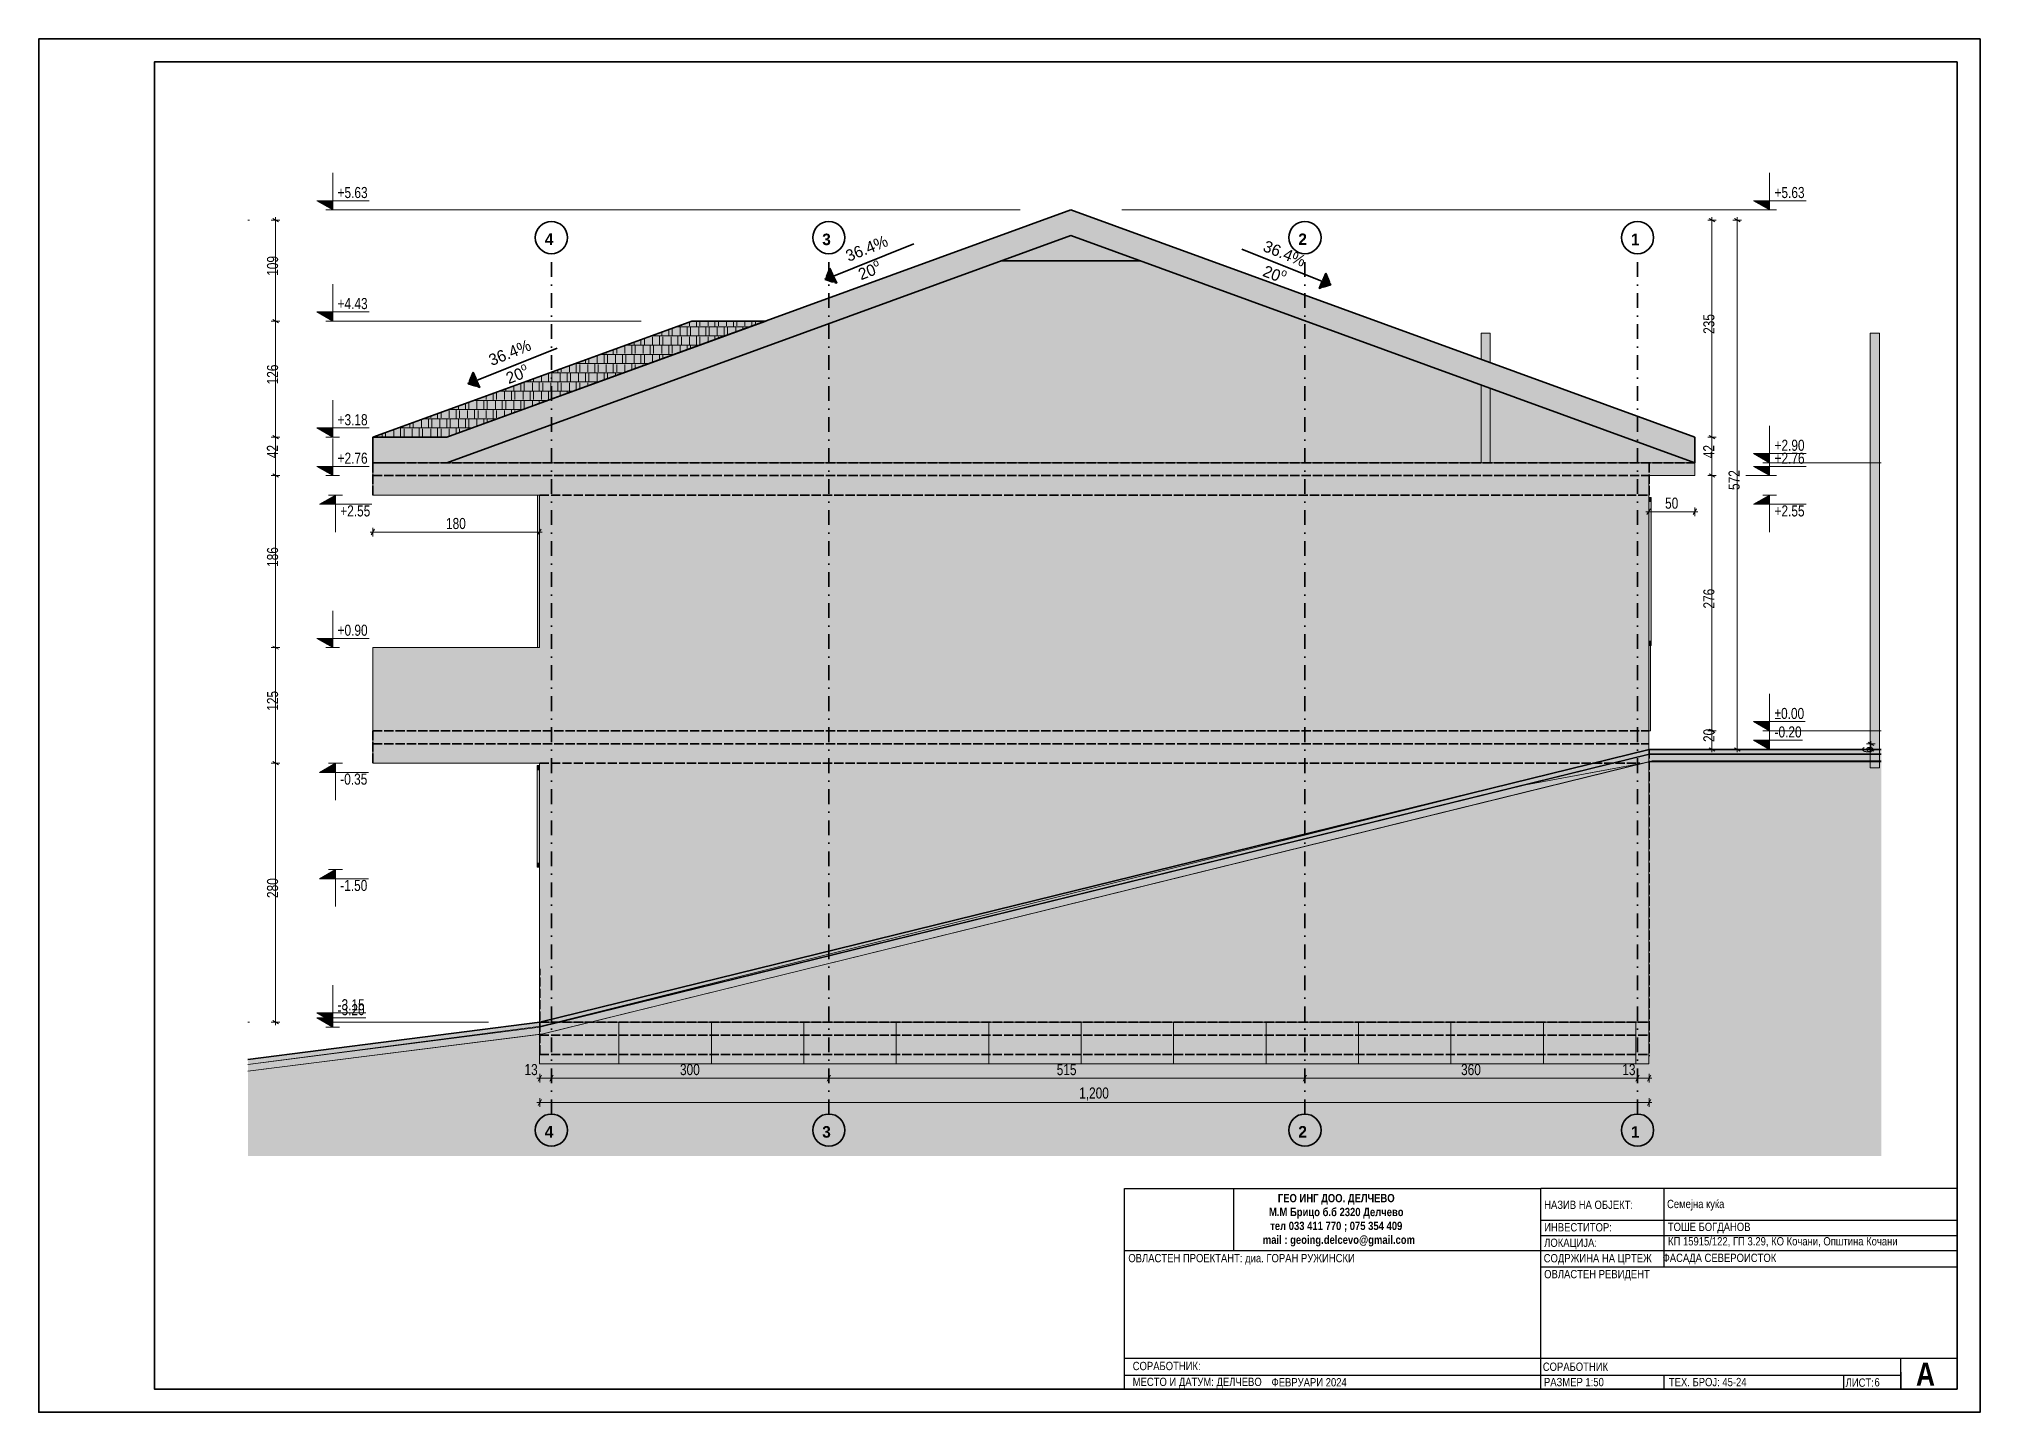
# Model space of a CAD drawing. Extents: x 1230 to 300706, y -1407 to 36108.
# Drawn here: x 167765 to 188765, y 2225 to 17075 of the extents above; entities that cross this region are included whole.
import ezdxf

# ---------------------------------------------------------------- set-up
doc = ezdxf.new("R2010")
doc.units = 0
doc.header["$LTSCALE"] = 5
doc.header["$MEASUREMENT"] = 0
doc.linetypes.add('- Осеви линии', pattern=[670.277762, 317.5, -176.388889, 0, -176.388874])
doc.linetypes.add('- Скирити линии', pattern=[245, 200, -45])
for name, color, linetype, lineweight in [('1', 255, 'Continuous', 13), ('101', 253, 'Continuous', 15), ('164', 255, 'Continuous', 15), ('41', 7, 'Continuous', 35), ('46', 9, 'Continuous', 35), ('7', 7, 'Continuous', 25), ('85', 254, 'Continuous', 20), ('dimenzija', 7, 'Continuous', 13)]:
    doc.layers.add(name, color=color, linetype=linetype, lineweight=lineweight)
for name, color, linetype, lineweight, true_color in [('142', 7, 'Continuous', 35, 0x2a2a2a), ('162', 7, 'Continuous', 15, 0xaaaaaa), ('181', 7, 'Continuous', 0, 0xf2eee3), ('61', 7, 'Continuous', 20, 0x6a6a6a), ('65', 7, 'Continuous', 20, 0x4e4e4e), ('87', 7, 'Continuous', 20, 0x6a6a6a), ('88', 7, 'Continuous', 20, 0x5e5e5e), ('89', 7, 'Continuous', 20, 0x111111)]:
    doc.layers.add(name, color=color, linetype=linetype, lineweight=lineweight, true_color=true_color)
doc.layers.add('4 _ - Фрагмент - Разрез.2D Elements', color=7, linetype='Continuous')
doc.layers.add('RGB colored ARCHICAD elements', color=7, linetype='Continuous')
doc.styles.add('GENERATED_STYLE_4', font='arial.ttf')
doc.styles.add('GENERATED_STYLE_5', font='arialbd.ttf')
doc.styles.add('GENERATED_STYLE_6', font='Cambria Math.ttf')

msp = doc.modelspace()

# ---------------------------------------------------------------- texts
at = {"layer": '1', "linetype": 'Continuous', "lineweight": 13, "char_height": 120, "attachment_point": 7, "style": 'GENERATED_STYLE_6'}
for s, insert in [('\\A1;{\\W0.800000x;\\pql;\\fCentury Gothic|b0|i0|c0|p34;+5.63}', (170997, 15352)), ('\\A1;{\\W0.800000x;\\pql;\\fCentury Gothic|b0|i0|c0|p34;+5.63}', (186541, 15352)), ('\\A1;{\\W0.800000x;\\pql;\\fCentury Gothic|b0|i0|c0|p34;+4.43}', (170997, 14151)), ('\\A1;{\\W0.800000x;\\pql;\\fCentury Gothic|b0|i0|c0|p34;+3.18}', (170997, 12895)), ('\\A1;{\\W0.800000x;\\pql;\\fCentury Gothic|b0|i0|c0|p34;+2.76}', (170997, 12479)), ('\\A1;{\\W0.800000x;\\pql;\\fCentury Gothic|b0|i0|c0|p34;+2.90}', (186541, 12619)), ('\\A1;{\\W0.800000x;\\pql;\\fCentury Gothic|b0|i0|c0|p34;+2.76}', (186541, 12479)), ('\\A1;{\\W0.800000x;\\pql;\\fCentury Gothic|b0|i0|c0|p34;+2.55}', (171026, 11909)), ('\\A1;{\\W0.800000x;\\pql;\\fCentury Gothic|b0|i0|c0|p34;50}', (185357, 11993)), ('\\A1;{\\W0.800000x;\\pql;\\fCentury Gothic|b0|i0|c0|p34;+2.55}', (186541, 11909)), ('\\A1;{\\W0.800000x;\\pql;\\fCentury Gothic|b0|i0|c0|p34;180}', (172170, 11773)), ('\\A1;{\\W0.800000x;\\pql;\\fCentury Gothic|b0|i0|c0|p34;+0.90}', (170997, 10619)), ('\\A1;{\\W0.800000x;\\pql;\\fCentury Gothic|b0|i0|c0|p34;±0.00}', (186541, 9719)), ('\\A1;{\\W0.800000x;\\pql;\\fCentury Gothic|b0|i0|c0|p34;-0.20}', (186541, 9519)), ('\\A1;{\\W0.800000x;\\pql;\\fCentury Gothic|b0|i0|c0|p34;-0.35}', (171026, 9009)), ('\\A1;{\\W0.800000x;\\pql;\\fCentury Gothic|b0|i0|c0|p34;-1.50}', (171026, 7859)), ('\\A1;{\\W0.800000x;\\pql;\\fCentury Gothic|b0|i0|c0|p34;-3.15}', (170997, 6569)), ('\\A1;{\\W0.800000x;\\pql;\\fCentury Gothic|b0|i0|c0|p34;-3.20}', (170997, 6516)), ('\\A1;{\\W0.800000x;\\pql;\\fCentury Gothic|b0|i0|c0|p34;13}', (173019, 5868)), ('\\A1;{\\W0.800000x;\\pql;\\fCentury Gothic|b0|i0|c0|p34;300}', (174701, 5868)), ('\\A1;{\\W0.800000x;\\pql;\\fCentury Gothic|b0|i0|c0|p34;515}', (178776, 5868)), ('\\A1;{\\W0.800000x;\\pql;\\fCentury Gothic|b0|i0|c0|p34;360}', (183150, 5868)), ('\\A1;{\\W0.800000x;\\pql;\\fCentury Gothic|b0|i0|c0|p34;13}', (184894, 5868)), ('\\A1;{\\W0.800000x;\\pql;\\fCentury Gothic|b0|i0|c0|p34;1,200}', (179019, 5594))]:
    msp.add_mtext(s, dxfattribs=dict(at, insert=insert))
at = {"layer": '1', "linetype": 'Continuous', "lineweight": 13, "char_height": 120, "attachment_point": 7, "rotation": 90, "style": 'GENERATED_STYLE_6'}
for s, insert in [('\\A1;{\\W0.800000x;\\pql;\\fCentury Gothic|b0|i0|c0|p34;109}', (170355, 14513)), ('\\A1;{\\W0.800000x;\\pql;\\fCentury Gothic|b0|i0|c0|p34;235}', (185892, 13885)), ('\\A1;{\\W0.800000x;\\pql;\\fCentury Gothic|b0|i0|c0|p34;126}', (170355, 13339)), ('\\A1;{\\W0.800000x;\\pql;\\fCentury Gothic|b0|i0|c0|p34;42}', (170352, 12541)), ('\\A1;{\\W0.800000x;\\pql;\\fCentury Gothic|b0|i0|c0|p34;42}', (185889, 12541)), ('\\A1;{\\W0.800000x;\\pql;\\fCentury Gothic|b0|i0|c0|p34;572}', (186165, 12197)), ('\\A1;{\\W0.800000x;\\pql;\\fCentury Gothic|b0|i0|c0|p34;186}', (170355, 11365)), ('\\A1;{\\W0.800000x;\\pql;\\fCentury Gothic|b0|i0|c0|p34;276}', (185892, 10915)), ('\\A1;{\\W0.800000x;\\pql;\\fCentury Gothic|b0|i0|c0|p34;125}', (170355, 9810)), ('\\A1;{\\W0.800000x;\\pql;\\fCentury Gothic|b0|i0|c0|p34;20}', (185892, 9472)), ('\\A1;{\\W0.800000x;\\pql;\\fCentury Gothic|b0|i0|c0|p34;6}', (187611, 9354)), ('\\A1;{\\W0.800000x;\\pql;\\fCentury Gothic|b0|i0|c0|p34;280}', (170355, 7785))]:
    msp.add_mtext(s, dxfattribs=dict(at, insert=insert))
at = {"layer": '46', "color": 254, "linetype": 'Continuous', "lineweight": 35}
for s, insert, char_height, attachment_point, style in [('\\A1;{\\pqc;\\fCentury Gothic|b1|i0|c204|p34;4}', (173285, 14908), 125, 5, 'GENERATED_STYLE_5'), ('\\A1;{\\pqc;\\fCentury Gothic|b1|i0|c204|p34;3}', (176286, 14906), 125, 5, 'GENERATED_STYLE_5'), ('\\A1;{\\pqc;\\fCentury Gothic|b1|i0|c204|p34;2}', (181436, 14908), 125, 5, 'GENERATED_STYLE_5'), ('\\A1;{\\pqc;\\fCentury Gothic|b1|i0|c204|p34;1}', (185034, 14906), 125, 5, 'GENERATED_STYLE_5'), ('\\A1;{\\pqc;\\fCentury Gothic|b1|i0|c204|p34;4}', (173285, 5257), 125, 5, 'GENERATED_STYLE_5'), ('\\A1;{\\pqc;\\fCentury Gothic|b1|i0|c204|p34;3}', (176286, 5255), 125, 5, 'GENERATED_STYLE_5'), ('\\A1;{\\pqc;\\fCentury Gothic|b1|i0|c204|p34;2}', (181436, 5257), 125, 5, 'GENERATED_STYLE_5'), ('\\A1;{\\pqc;\\fCentury Gothic|b1|i0|c204|p34;1}', (185034, 5255), 125, 5, 'GENERATED_STYLE_5'), ('\\A1;{\\W0.850000x;\\pql;\\fCentury Gothic|b0|i0|c204|p34;ФАСАДА \\fCentury Gothic|b0|i0|c204|p34;СЕВЕРОИСТОК}', (185330, 3881), 90, 4, 'GENERATED_STYLE_4'), ('\\A1;\\pxql;{\\fCentury Gothic|b0|i0|c0|p34;\\W0.85;6}', (187622, 2548), 90, 4, 'GENERATED_STYLE_4')]:
    msp.add_mtext(s, dxfattribs=dict(at, insert=insert, char_height=char_height, attachment_point=attachment_point, style=style))
at = {"layer": '46', "color": 254, "linetype": 'Continuous', "lineweight": 35, "char_height": 125, "attachment_point": 5, "style": 'GENERATED_STYLE_4'}
for s, insert, rotation in [('\\A1;{\\pqc;\\fCentury Gothic|b0|i0|c204|p34;36.4%}', (176721, 14809), 22.0308), ('\\A1;{\\pqc;\\fCentury Gothic|b0|i0|c204|p34;36.4%}', (181240, 14753), 337.9692), ('\\A1;{\\pqc;\\fCentury Gothic|b0|i0|c204|p34;20\\fCentury Gothic|b0|i0|c204|p34;\\A1{\\H.66x;\\Sо^  ;}}', (176752, 14567), 21.1781), ('\\A1;{\\pqc;\\fCentury Gothic|b0|i0|c204|p34;20\\fCentury Gothic|b0|i0|c204|p34;\\A1{\\H.66x;\\Sо^  ;}}', (181132, 14528), 338.8219), ('\\A1;{\\pqc;\\fCentury Gothic|b0|i0|c204|p34;36.4%}', (172860, 13682), 22.0308), ('\\A1;{\\pqc;\\fCentury Gothic|b0|i0|c204|p34;20\\fCentury Gothic|b0|i0|c204|p34;\\A1{\\H.66x;\\Sо^  ;}}', (172941, 13444), 21.1781)]:
    msp.add_mtext(s, dxfattribs=dict(at, insert=insert, rotation=rotation))

# ---------------------------------------------------------------- blocks, each defined once
blk = doc.blocks.new('*X37')
at = {"layer": '1', "color": 250, "linetype": 'Continuous', "lineweight": 13, "true_color": 0x2a2a2a}
for p, q in [((140.78, 234.92), (140.78, 235.79)), ((142.28, 234.74), (142.28, 235.97)), ((143.02, 234.92), (143.02, 235.97)), ((144.78, 234.92), (144.78, 235.97)), ((146.28, 234.74), (146.28, 235.97)), ((147.02, 234.92), (147.02, 235.97)), ((148.78, 234.92), (148.78, 235.97)), ((150.28, 234.74), (150.28, 235.97)), ((151.02, 234.92), (151.02, 235.97)), ((152.78, 234.92), (152.78, 235.97)), ((154.28, 234.88), (154.28, 235.97)), ((155.02, 235.15), (155.02, 235.97)), ((156.78, 235.79), (156.78, 235.97)), ((128.78, 230.93), (128.78, 231.42)), ((130.28, 230.76), (130.28, 231.97)), ((131.02, 230.93), (131.02, 232.24)), ((132.44, 232.75), (136.28, 232.75)), ((132.78, 230.93), (132.78, 232.58)), ((133.02, 232.92), (133.02, 232.97)), ((134.28, 230.76), (134.28, 232.75)), ((134.78, 232.92), (134.78, 233.61)), ((135.02, 230.93), (135.02, 232.58)), ((136.28, 234.15), (136.28, 232.75)), ((136.28, 232.75), (144.28, 232.75)), ((136.78, 230.93), (136.78, 232.58)), ((137.02, 232.92), (137.02, 234.42)), ((144.28, 234.74), (137.91, 234.74)), ((138.28, 234.74), (138.28, 234.88)), ((138.28, 230.76), (138.28, 232.75)), ((138.78, 232.92), (138.78, 234.57)), ((139.02, 234.92), (139.02, 235.15)), ((139.02, 230.93), (139.02, 232.58)), ((140.28, 232.75), (140.28, 234.74)), ((140.78, 230.93), (140.78, 232.58)), ((141.02, 232.92), (141.02, 234.57)), ((142.28, 230.76), (142.28, 232.75)), ((142.78, 232.92), (142.78, 234.57)), ((143.02, 230.93), (143.02, 232.58)), ((152.28, 234.74), (144.28, 234.74)), ((144.28, 234.74), (144.28, 232.75)), ((144.28, 232.75), (148.44, 232.75)), ((144.78, 231.42), (144.78, 232.58)), ((145.02, 232.92), (145.02, 234.57)), ((146.28, 231.97), (146.28, 232.75)), ((146.78, 232.92), (146.78, 234.57)), ((147.02, 232.24), (147.02, 232.58)), ((148.28, 232.75), (148.28, 234.74)), ((149.02, 232.97), (149.02, 234.57)), ((150.78, 233.61), (150.78, 234.57)), ((153.91, 234.74), (152.28, 234.74)), ((152.28, 234.74), (152.28, 234.15)), ((153.02, 234.42), (153.02, 234.57)), ((116.78, 226.95), (116.78, 227.05)), ((118.28, 226.78), (118.28, 227.6)), ((119.02, 226.95), (119.02, 227.87)), ((120.78, 226.95), (120.78, 228.51)), ((121.5, 228.77), (128.28, 228.77)), ((122.28, 226.78), (122.28, 228.77)), ((122.78, 228.94), (122.78, 229.24)), ((123.02, 226.95), (123.02, 228.6)), ((124.28, 228.77), (124.28, 229.78)), ((124.78, 226.95), (124.78, 228.6)), ((125.02, 228.94), (125.02, 230.05)), ((126.28, 226.78), (126.28, 228.77)), ((126.78, 228.94), (126.78, 230.59)), ((128.28, 230.76), (126.97, 230.76)), ((127.02, 226.95), (127.02, 228.6)), ((136.28, 230.76), (128.28, 230.76)), ((128.28, 230.76), (128.28, 228.77)), ((128.28, 228.77), (136.28, 228.77)), ((128.78, 226.95), (128.78, 228.6)), ((129.02, 228.94), (129.02, 230.59)), ((130.28, 226.78), (130.28, 228.77)), ((130.78, 228.94), (130.78, 230.59)), ((131.02, 226.95), (131.02, 228.6)), ((132.28, 228.77), (132.28, 230.76)), ((132.78, 227.05), (132.78, 228.6)), ((133.02, 228.94), (133.02, 230.59)), ((134.28, 227.6), (134.28, 228.77)), ((134.78, 228.94), (134.78, 230.59)), ((135.02, 227.87), (135.02, 228.6)), ((142.97, 230.76), (136.28, 230.76)), ((136.28, 230.76), (136.28, 228.77)), ((136.28, 228.77), (137.5, 228.77)), ((136.78, 228.51), (136.78, 228.6)), ((137.02, 228.94), (137.02, 230.59)), ((138.78, 229.24), (138.78, 230.59)), ((140.28, 229.78), (140.28, 230.76)), ((141.02, 230.05), (141.02, 230.59)), ((105.02, 220.98), (105.02, 222.63)), ((112.28, 222.8), (105.1, 222.8)), ((106.28, 222.8), (106.28, 223.23)), ((106.78, 220.98), (106.78, 222.63)), ((107.02, 222.97), (107.02, 223.5)), ((108.28, 220.81), (108.28, 222.8)), ((108.78, 222.97), (108.78, 224.14)), ((109.02, 220.98), (109.02, 222.63)), ((110.28, 222.8), (110.28, 224.69)), ((110.57, 224.79), (112.28, 224.79)), ((110.78, 220.98), (110.78, 222.63)), ((111.02, 222.97), (111.02, 224.62)), ((112.28, 225.42), (112.28, 224.79)), ((112.28, 224.79), (120.28, 224.79)), ((120.28, 222.8), (112.28, 222.8)), ((112.28, 222.8), (112.28, 220.81)), ((112.78, 222.97), (112.78, 224.62)), ((113.02, 224.96), (113.02, 225.69)), ((113.02, 220.98), (113.02, 222.63)), ((114.28, 222.8), (114.28, 224.79)), ((114.78, 224.96), (114.78, 226.33)), ((114.78, 220.98), (114.78, 222.63)), ((115.02, 222.97), (115.02, 224.62)), ((120.28, 226.78), (116.04, 226.78)), ((116.28, 224.79), (116.28, 226.78)), ((116.28, 221.05), (116.28, 222.8)), ((116.78, 222.97), (116.78, 224.62)), ((117.02, 224.96), (117.02, 226.61)), ((117.02, 221.32), (117.02, 222.63)), ((118.28, 222.8), (118.28, 224.79)), ((118.78, 224.96), (118.78, 226.61)), ((118.78, 221.96), (118.78, 222.63)), ((119.02, 222.97), (119.02, 224.62)), ((128.28, 226.78), (120.28, 226.78)), ((120.28, 226.78), (120.28, 224.79)), ((120.28, 224.79), (126.57, 224.79)), ((121.1, 222.8), (120.28, 222.8)), ((120.28, 222.8), (120.28, 222.5)), ((120.78, 222.97), (120.78, 224.62)), ((121.02, 224.96), (121.02, 226.61)), ((122.28, 223.23), (122.28, 224.79)), ((122.78, 224.96), (122.78, 226.61)), ((123.02, 223.5), (123.02, 224.62)), ((124.28, 224.79), (124.28, 226.78)), ((124.78, 224.14), (124.78, 224.62)), ((125.02, 224.96), (125.02, 226.61)), ((126.28, 224.69), (126.28, 224.79)), ((126.78, 224.96), (126.78, 226.61)), ((132.04, 226.78), (128.28, 226.78)), ((128.28, 226.78), (128.28, 225.42)), ((129.02, 225.69), (129.02, 226.61)), ((130.78, 226.33), (130.78, 226.61)), ((93.02, 217), (93.02, 218.41)), ((96.28, 218.82), (94.16, 218.82)), ((94.28, 218.82), (94.28, 218.86)), ((94.78, 217), (94.78, 218.65)), ((95.02, 218.99), (95.02, 219.13)), ((104.28, 218.82), (96.28, 218.82)), ((96.28, 218.82), (96.28, 216.83)), ((96.78, 218.99), (96.78, 219.77)), ((97.02, 217), (97.02, 218.65)), ((98.28, 218.82), (98.28, 220.32)), ((98.78, 217), (98.78, 218.65)), ((99.02, 218.99), (99.02, 220.59)), ((99.63, 220.81), (104.28, 220.81)), ((100.28, 220.81), (100.28, 221.05)), ((100.28, 216.83), (100.28, 218.82)), ((100.78, 218.99), (100.78, 220.64)), ((101.02, 220.98), (101.02, 221.32)), ((101.02, 217), (101.02, 218.65)), ((102.28, 218.82), (102.28, 220.81)), ((102.78, 220.98), (102.78, 221.96)), ((102.78, 217), (102.78, 218.65)), ((103.02, 218.99), (103.02, 220.64)), ((104.28, 222.5), (104.28, 220.81)), ((104.28, 220.81), (112.28, 220.81)), ((110.16, 218.82), (104.28, 218.82)), ((104.28, 218.82), (104.28, 216.83)), ((104.78, 218.99), (104.78, 220.64)), ((105.02, 217), (105.02, 218.65)), ((106.28, 218.82), (106.28, 220.81)), ((106.78, 217.59), (106.78, 218.65)), ((107.02, 218.99), (107.02, 220.64)), ((108.28, 218.14), (108.28, 218.82)), ((108.78, 218.99), (108.78, 220.64)), ((109.02, 218.41), (109.02, 218.65)), ((110.28, 218.86), (110.28, 220.81)), ((111.02, 219.13), (111.02, 220.64)), ((112.28, 220.81), (115.63, 220.81)), ((112.78, 219.77), (112.78, 220.64)), ((114.28, 220.32), (114.28, 220.81)), ((115.02, 220.59), (115.02, 220.64)), ((82.78, 213.02), (82.78, 214.67)), ((88.28, 214.84), (83.22, 214.84)), ((84.28, 212.85), (84.28, 214.84)), ((84.78, 215.01), (84.78, 215.41)), ((85.02, 213.02), (85.02, 214.67)), ((86.28, 214.84), (86.28, 215.95)), ((86.78, 213.02), (86.78, 214.67)), ((87.02, 215.01), (87.02, 216.22)), ((96.28, 214.84), (88.28, 214.84)), ((88.28, 214.84), (88.28, 212.85)), ((88.69, 216.83), (96.28, 216.83)), ((88.78, 215.01), (88.78, 216.66)), ((89.02, 213.02), (89.02, 214.67)), ((90.28, 214.84), (90.28, 216.83)), ((90.78, 217), (90.78, 217.59)), ((90.78, 213.02), (90.78, 214.67)), ((91.02, 215.01), (91.02, 216.66)), ((92.28, 216.83), (92.28, 218.14)), ((92.28, 212.85), (92.28, 214.84)), ((92.78, 215.01), (92.78, 216.66)), ((93.02, 213.02), (93.02, 214.67)), ((94.28, 214.84), (94.28, 216.83)), ((94.78, 213.22), (94.78, 214.67)), ((95.02, 215.01), (95.02, 216.66)), ((96.28, 216.83), (104.28, 216.83)), ((99.22, 214.84), (96.28, 214.84)), ((96.28, 214.84), (96.28, 213.77)), ((96.78, 215.01), (96.78, 216.66)), ((97.02, 214.04), (97.02, 214.67)), ((98.28, 214.84), (98.28, 216.83)), ((99.02, 215.01), (99.02, 216.66)), ((100.78, 215.41), (100.78, 216.66)), ((102.28, 215.95), (102.28, 216.83)), ((103.02, 216.22), (103.02, 216.66)), ((104.28, 216.83), (104.69, 216.83)), ((72.78, 211.03), (72.78, 211.04)), ((74.28, 210.86), (74.28, 211.59)), ((75.02, 211.03), (75.02, 211.85)), ((76.78, 211.03), (76.78, 212.5)), ((77.75, 212.85), (80.28, 212.85)), ((78.28, 210.86), (78.28, 212.85)), ((78.78, 213.02), (78.78, 213.22)), ((79.02, 211.03), (79.02, 212.68)), ((80.28, 213.77), (80.28, 212.85)), ((80.28, 212.85), (88.28, 212.85)), ((80.78, 211.03), (80.78, 212.68)), ((81.02, 213.02), (81.02, 214.04)), ((82.28, 210.86), (82.28, 212.85)), ((83.02, 211.03), (83.02, 212.68)), ((84.78, 211.03), (84.78, 212.68)), ((86.28, 210.86), (86.28, 212.85)), ((87.02, 211.03), (87.02, 212.68)), ((88.28, 212.85), (93.75, 212.85)), ((88.78, 211.04), (88.78, 212.68)), ((90.28, 211.59), (90.28, 212.85)), ((91.02, 211.85), (91.02, 212.68)), ((92.78, 212.5), (92.78, 212.68))]:
    blk.add_line(p, q, dxfattribs=at)
blk = doc.blocks.new('ANTETKA')
at = {"layer": '7', "linetype": 'Continuous', "lineweight": 25}
for p, q in [((277494, 4643), (272999, 4643)), ((272999, 2475), (272999, 4643)), ((272999, 3797), (277494, 3797)), ((274328, 2627), (274328, 2475)), ((276271, 2627), (276271, 2475))]:
    blk.add_line(p, q, dxfattribs=at)
at = {"layer": '7', "linetype": 'Continuous', "lineweight": 25, "flags": 128}
for points in [[(268494, 4643), (272999, 4643)], [(268494, 2475), (268494, 4643), (272999, 4643)], [(269673, 4643), (269673, 3975)], [(274328, 4643), (274328, 3797)], [(272999, 4302), (277494, 4302)], [(272999, 4137), (277494, 4137)], [(268494, 3972), (272999, 3972)], [(272999, 3972), (277494, 3972)], [(268494, 2808), (277494, 2808)], [(276891, 2658), (276891, 2475), (276891, 2808)], [(268494, 2627), (276891, 2627)], [(268494, 2475), (277494, 2475)]]:
    blk.add_lwpolyline(points, dxfattribs=at)
at = {"layer": '4 _ - Фрагмент - Разрез.2D Elements', "linetype": 'Continuous', "lineweight": 35, "char_height": 90}
for s, insert, attachment_point, style in [('\\A1;\\pxqc;{\\fCentury Gothic|b1|i0|c204|p34;\\W0.85;ГЕО ИНГ ДОО. ДЕЛЧЕВО\\PМ.М Брицо б.б 2320 Делчево \\Pтел 033 411 770 ; 075 354 409 \\P  mail : geoing.delcevo@gmail.com}', (270785, 4301), 5, 'GENERATED_STYLE_5'), ('\\A1;\\pxql;{\\fCentury Gothic|b0|i0|c204|p34;\\W0.85;КП 15915\\fCentury Gothic|b0|i0|c0|p34;/122\\fCentury Gothic|b0|i0|c204|p34;, ГП 3.29, КО Кочани, Општина Кочани}', (274374, 4065), 4, 'GENERATED_STYLE_4'), ('\\A1;{\\W0.850000x;\\pql;\\fCentury Gothic|b0|i0|c204|p34;ОВЛАСТЕН РЕВИДЕНТ\\P\\pqc;\\fCentury Gothic|b0|i0|c204|p34;}', (273034, 3705), 4, 'GENERATED_STYLE_4')]:
    blk.add_mtext(s, dxfattribs=dict(at, insert=insert, attachment_point=attachment_point, style=style))
at = {"layer": '41', "linetype": 'Continuous', "lineweight": 35, "char_height": 90, "attachment_point": 4, "style": 'GENERATED_STYLE_4'}
for s, insert in [('\\A1;{\\W0.850000x;\\pql;\\fCentury Gothic|b0|i0|c204|p34;НАЗИВ НА ОБЈЕКТ:}', (273034, 4467)), ('\\A1;{\\W0.850000x;\\pql;\\fCentury Gothic|b0|i0|c204|p34;Семејна куќа}', (274363, 4463)), ('\\A1;{\\W0.850000x;\\pql;\\fCentury Gothic|b0|i0|c204|p34;ИНВЕСТИТОР:}', (273034, 4224)), ('\\A1;{\\W0.850000x;\\pql;\\fCentury Gothic|b0|i0|c204|p34;ТОШЕ БОГДАНОВ}', (274372, 4216)), ('\\A1;{\\W0.850000x;\\pql;\\fCentury Gothic|b0|i0|c204|p34;ЛОКАЦИЈА:}', (273034, 4044)), ('\\A1;{\\W0.850000x;\\pql;\\fCentury Gothic|b0|i0|c204|p34;ОВЛАСТЕН ПРОЕКТАНТ: диа. \\fCentury Gothic|b0|i0|c204|p34;ГОРАН РУЖИНСКИ}', (268536, 3878)), ('\\A1;{\\W0.850000x;\\pql;\\fCentury Gothic|b0|i0|c204|p34;СОДРЖИНА НА ЦРТЕЖ}', (273029, 3877)), ('\\A1;{\\W0.850000x;\\pql;\\fCentury Gothic|b0|i0|c204|p34;СОРАБОТНИК:}', (268583, 2724)), ('\\A1;{\\W0.850000x;\\pql;\\fCentury Gothic|b0|i0|c204|p34;СОРАБОТНИК}', (273019, 2716)), ('\\A1;{\\W0.850000x;\\pql;\\fCentury Gothic|b0|i0|c204|p34;МЕСТО И ДАТУМ: ДЕЛЧЕВО}', (268583, 2540)), ('\\A1;{\\W0.850000x;\\pql;\\fCentury Gothic|b0|i0|c204|p34;ФЕВРУАРИ 2024\\P\\pql;\\fCentury Gothic|b0|i0|c204|p34;}', (270085, 2548)), ('\\A1;{\\W0.850000x;\\pql;\\fCentury Gothic|b0|i0|c204|p34;РАЗМЕР 1:50}', (273032, 2550)), ('\\A1;{\\W0.850000x;\\pql;\\fCentury Gothic|b0|i0|c204|p34;ТЕХ. БРОЈ: \\fCentury Gothic|b0|i0|c204|p34;45-24}', (274383, 2550)), ('\\A1;{\\W0.850000x;\\pql;\\fCentury Gothic|b0|i0|c204|p34;ЛИСТ: }', (276295, 2544))]:
    blk.add_mtext(s, dxfattribs=dict(at, insert=insert))
at = {"layer": '46', "color": 254, "linetype": 'Continuous', "lineweight": 35, "insert": (277056, 2637), "char_height": 250, "attachment_point": 4, "style": 'GENERATED_STYLE_5'}
blk.add_mtext('\\A1;{\\W0.850000x;\\pql;\\fCentury Gothic|b1|i0|c204|p34;А}', dxfattribs=at)

# ---------------------------------------------------------------- hatches: boundary and pattern name
at = {"linetype": 'Continuous', "lineweight": 0, "true_color": 0xb5b5b5}
msp.add_hatch(color=253, dxfattribs=at).paths.add_polyline_path([(170028, 4996), (187696, 4996), (187696, 9267), (185218, 9267), (173220, 6318), (170028, 5911)])
at = {"linetype": 'Continuous', "lineweight": 0}
for points in [[(184373, 9193), (173182, 6443), (173184, 6397), (185187, 9345), (187696, 9345), (187696, 9392), (185183, 9392)], [(173182, 6443), (170028, 6038), (170028, 5984), (173197, 6398), (184373, 9193)]]:
    msp.add_hatch(color=256, dxfattribs=at).paths.add_polyline_path(points)
at = {"layer": '142', "linetype": 'Continuous', "lineweight": 35, "true_color": 0x2a2a2a}
for points in [[(173184, 6387), (170028, 5983), (170028, 5911), (173203, 6313), (185155, 9251), (183852, 9008)], [(183852, 9008), (185191, 9259), (187696, 9259), (187696, 9336), (185184, 9336)]]:
    msp.add_hatch(color=250, dxfattribs=at).paths.add_polyline_path(points)
at = {"layer": '162', "linetype": 'Continuous', "lineweight": 15, "true_color": 0x2a2a2a}
for points in [[(176323, 14597), (176271, 14472), (176396, 14432)], [(181688, 14541), (181614, 14376), (181740, 14416)], [(172462, 13470), (172410, 13345), (172536, 13306)]]:
    msp.add_hatch(color=250, dxfattribs=at).paths.add_polyline_path(points)
at = {"layer": '181', "linetype": 'Continuous', "lineweight": 0, "true_color": 0xf2eee3}
msp.add_hatch(color=7, dxfattribs=at).paths.add_polyline_path([(172180, 12492), (185680, 12492), (178930, 14948)])
at = {"layer": '85', "linetype": 'Continuous', "lineweight": 20}
for points in [[(170944, 15225), (170944, 15325), (170771, 15325)], [(186488, 15225), (186488, 15325), (186315, 15325)], [(170944, 14024), (170944, 14124), (170771, 14124)], [(170944, 12768), (170944, 12868), (170771, 12868)], [(170944, 12352), (170944, 12452), (170771, 12452)], [(186488, 12492), (186488, 12592), (186315, 12592)], [(186488, 12352), (186488, 12452), (186315, 12452)], [(170974, 12142), (170801, 12042), (170974, 12042)], [(186488, 12142), (186315, 12042), (186488, 12042)], [(170944, 10492), (170944, 10592), (170771, 10592)], [(186488, 9592), (186488, 9692), (186315, 9692)], [(186488, 9392), (186488, 9492), (186315, 9492)], [(170974, 9242), (170801, 9142), (170974, 9142)], [(170974, 8092), (170801, 7992), (170974, 7992)], [(170944, 6442), (170944, 6542), (170771, 6542)], [(170944, 6389), (170944, 6489), (170771, 6489)]]:
    msp.add_hatch(color=256, dxfattribs=at).paths.add_polyline_path(points)
at = {"layer": '89', "linetype": 'Continuous', "lineweight": 20, "true_color": 0x222222}
h = msp.add_hatch(dxfattribs=at)
h.set_pattern_fill('GRID_100X100_0001', color=250, scale=50.000024, style=0, pattern_type=2)
h.set_pattern_definition([(180, (242039.9, 9591.6), (0, 1000), []), (90, (242039.9, 9591.6), (1000, 0), [])])
h.paths.add_polyline_path([(173180, 5992), (185180, 5992), (185180, 6442), (173180, 6442)])
at = {"layer": 'RGB colored ARCHICAD elements', "linetype": 'Continuous', "lineweight": 0, "true_color": 0xccbeac}
for points in [[(172180, 12768), (172180, 12672), (178930, 15129), (178930, 15225)], [(172180, 12641), (178930, 15097), (178930, 15129), (172180, 12672)], [(178930, 15225), (178930, 15129), (185680, 12672), (185680, 12768)], [(178930, 15097), (185680, 12641), (185680, 12672), (178930, 15129)], [(172180, 12492), (178930, 14948), (178930, 15097), (172180, 12641)], [(178180, 14675), (179680, 14675), (179182, 14856), (178930, 14948)], [(178930, 14948), (185680, 12492), (185680, 12641), (178930, 15097)], [(172180, 12768), (171380, 12768), (171380, 12672), (172180, 12672)], [(171380, 12672), (171380, 12641), (172180, 12641), (172180, 12672)], [(172180, 12641), (171380, 12641), (171380, 12492), (172180, 12492)]]:
    msp.add_hatch(color=9, dxfattribs=at).paths.add_polyline_path(points)
at = {"layer": 'RGB colored ARCHICAD elements', "linetype": 'Continuous', "lineweight": 0, "true_color": 0x7a7878}
msp.add_hatch(color=8, dxfattribs=at).paths.add_polyline_path([(171380, 12768), (172180, 12768), (175630, 14024), (174830, 14024)])
at = {"layer": 'RGB colored ARCHICAD elements', "linetype": 'Continuous', "lineweight": 0, "true_color": 0xdbd9cf}
for points in [[(183366, 13610), (183370, 13609), (183370, 13892), (183366, 13892)], [(183370, 13892), (183370, 13609), (183381, 13605), (183381, 13892)], [(183381, 13605), (183397, 13599), (183397, 13892), (183381, 13892)], [(183397, 13599), (183416, 13592), (183416, 13892), (183397, 13892)], [(183416, 13592), (183436, 13585), (183436, 13892), (183416, 13892)], [(183436, 13585), (183452, 13579), (183452, 13892), (183436, 13892)], [(183452, 13579), (183463, 13575), (183463, 13892), (183452, 13892)], [(183463, 13575), (183466, 13574), (183466, 13892), (183463, 13892)], [(187577, 13892), (187577, 9192), (187581, 9192), (187581, 13892)], [(187581, 9192), (187591, 9192), (187591, 13892), (187581, 13892)], [(187591, 13892), (187591, 9192), (187608, 9192), (187608, 13892)], [(187608, 13892), (187608, 9192), (187627, 9192), (187627, 13892)], [(187627, 13892), (187627, 9192), (187646, 9192), (187646, 13892)], [(187646, 13892), (187646, 9192), (187662, 9192), (187662, 13892)], [(187662, 9192), (187673, 9192), (187673, 13892), (187662, 13892)], [(187673, 13892), (187673, 9192), (187677, 9192), (187677, 13892)], [(183366, 13333), (183366, 12492), (183370, 12492), (183370, 13332)], [(183381, 13328), (183370, 13332), (183370, 12492), (183381, 12492)], [(183381, 13328), (183381, 12492), (183397, 12492), (183397, 13322)], [(183397, 13322), (183397, 12492), (183416, 12492), (183416, 13315)], [(183416, 13315), (183416, 12492), (183436, 12492), (183436, 13308)], [(183436, 13308), (183436, 12492), (183452, 12492), (183452, 13302)], [(183452, 12492), (183463, 12492), (183463, 13298), (183452, 13302)], [(183463, 13298), (183463, 12492), (183466, 12492), (183466, 13297)]]:
    msp.add_hatch(color=254, dxfattribs=at).paths.add_polyline_path(points)
at = {"layer": 'RGB colored ARCHICAD elements', "linetype": 'Continuous', "lineweight": 0, "true_color": 0xf2eee3}
for points in [[(171380, 12142), (171630, 12142), (171630, 12492), (171380, 12492)], [(171630, 12142), (173180, 12142), (173180, 12492), (171630, 12492)], [(173180, 12492), (173180, 9592), (173430, 9592), (173430, 12492)], [(173430, 12142), (176180, 12142), (176180, 12352), (176430, 12352), (176430, 12142), (181332, 12142), (181332, 12352), (181582, 12352), (181582, 12142), (184930, 12142), (184930, 12492), (173430, 12492)], [(184930, 9592), (185180, 9592), (185180, 12492), (184930, 12492)], [(185680, 12352), (185680, 12492), (185180, 12492), (185180, 12352)], [(176180, 12352), (176180, 9592), (176430, 9592), (176430, 12352)], [(181332, 12352), (181332, 9592), (181582, 9592), (181582, 12352)], [(173430, 12142), (173430, 9592), (176180, 9592), (176180, 12142)], [(179382, 12142), (176430, 12142), (176430, 9592), (179382, 9592)], [(179632, 9592), (179632, 12142), (179382, 12142), (179382, 9592)], [(179632, 9592), (181332, 9592), (181332, 12142), (179632, 12142)], [(181582, 12142), (181582, 9592), (184930, 9592), (184930, 12142)], [(171540, 9592), (171540, 10492), (171380, 10492), (171380, 9592)], [(173180, 10492), (171540, 10492), (171540, 9592), (173180, 9592)], [(171630, 9592), (171380, 9592), (171380, 9242), (171630, 9242)], [(171630, 9242), (173180, 9242), (173180, 9592), (171630, 9592)], [(173180, 9592), (173180, 6442), (173430, 6442), (173430, 9592)], [(184930, 9592), (173430, 9592), (173430, 9242), (176180, 9242), (176180, 9452), (176430, 9452), (176430, 9242), (181332, 9242), (181332, 9452), (181582, 9452), (181582, 9242), (184930, 9242)], [(176180, 9452), (176180, 6442), (176430, 6442), (176430, 9452)], [(181332, 9452), (181332, 6442), (181582, 6442), (181582, 9452)], [(184930, 6442), (185180, 6442), (185180, 9592), (184930, 9592)], [(173430, 9242), (173430, 6442), (176180, 6442), (176180, 9242)], [(176430, 6442), (181332, 6442), (181332, 9242), (176430, 9242)], [(181582, 6442), (184930, 6442), (184930, 9242), (181582, 9242)]]:
    msp.add_hatch(color=7, dxfattribs=at).paths.add_polyline_path(points)
at = {"layer": 'RGB colored ARCHICAD elements', "linetype": 'Continuous', "lineweight": 0, "true_color": 0x4e4e49}
for points in [[(173180, 12142), (173161, 12142), (173161, 10492), (173180, 10492)], [(185180, 12117), (185180, 12067), (185205, 12067), (185205, 12117)], [(185180, 12067), (185180, 10567), (185205, 10567), (185205, 12067)], [(185180, 10567), (185180, 10517), (185205, 10517), (185205, 10567)], [(173155, 9167), (173180, 9167), (173180, 9217), (173155, 9217)], [(173155, 8167), (173180, 8167), (173180, 9167), (173155, 9167)], [(173155, 8117), (173180, 8117), (173180, 8167), (173155, 8167)]]:
    msp.add_hatch(color=251, dxfattribs=at).paths.add_polyline_path(points)
at = {"layer": 'RGB colored ARCHICAD elements', "linetype": 'Continuous', "lineweight": 0, "true_color": 0x5b5b5b}
msp.add_hatch(color=251, dxfattribs=at).paths.add_polyline_path([(185180, 10517), (185180, 9592), (185199, 9592), (185199, 10517)])
at = {"layer": 'RGB colored ARCHICAD elements', "linetype": 'Continuous', "lineweight": 0, "true_color": 0x7f7f7f}
msp.add_hatch(color=8, dxfattribs=at).paths.add_polyline_path([(173180, 5992), (185180, 5992), (185180, 6442), (173180, 6442)])

# ---------------------------------------------------------------- linework, layer by layer
at = {"layer": '1', "color": 250, "linetype": 'Continuous', "lineweight": 13, "true_color": 0x2a2a2a, "flags": 128}
for points in [[(172180, 12492), (178930, 14948), (185680, 12492)], [(176323, 14597), (176271, 14472), (176396, 14432)], [(181688, 14541), (181740, 14416), (181614, 14376)], [(172462, 13470), (172410, 13345), (172536, 13306)]]:
    msp.add_lwpolyline(points, close=True, dxfattribs=at)
for points in [[(187696, 9267), (185218, 9267), (173220, 6318), (170028, 5911)], [(170028, 5911), (173203, 6313), (185155, 9251), (183852, 9008), (173184, 6387), (170028, 5983)], [(187696, 9345), (185187, 9345), (173184, 6397), (173182, 6443), (184373, 9193), (185183, 9392), (187696, 9392)], [(187696, 9259), (185191, 9259), (183852, 9008), (185184, 9336), (187696, 9336)], [(170028, 5984), (173197, 6398), (184373, 9193), (173182, 6443), (170028, 6038)]]:
    msp.add_lwpolyline(points, dxfattribs=at)
at = {"layer": '101', "color": 250, "linetype": 'Continuous', "lineweight": 15, "true_color": 0x2a2a2a}
for p, q in [((185199, 10517), (185199, 9592)), ((185199, 9592), (185180, 9592))]:
    msp.add_line(p, q, dxfattribs=at)
at = {"layer": '164', "color": 250, "linetype": 'Continuous', "lineweight": 15, "true_color": 0x2a2a2a}
for p, q in [((171380, 12142), (171380, 12492)), ((173180, 12492), (171630, 12492)), ((184930, 12492), (173430, 12492)), ((171630, 12142), (171380, 12142)), ((173180, 12142), (171630, 12142)), ((171380, 9242), (171380, 9592)), ((171630, 9242), (171380, 9242)), ((171630, 9242), (173180, 9242))]:
    msp.add_line(p, q, dxfattribs=at)
at = {"layer": '41', "linetype": 'Continuous', "lineweight": 35}
for p, q in [((172180, 12768), (178930, 15225)), ((178930, 15225), (185680, 12768)), ((178930, 14948), (172180, 12492)), ((185680, 12492), (178930, 14948)), ((178180, 14675), (179680, 14675)), ((174830, 14024), (171380, 12768)), ((172180, 12768), (175630, 14024)), ((175630, 14024), (174830, 14024)), ((171380, 12768), (172180, 12768)), ((171380, 12768), (171380, 12672)), ((171380, 12672), (171380, 12641)), ((171380, 12641), (171380, 12492)), ((185680, 12672), (185680, 12768)), ((185680, 12641), (185680, 12672)), ((185680, 12492), (185680, 12641)), ((171630, 12492), (171380, 12492))]:
    msp.add_line(p, q, dxfattribs=at)
at = {"layer": '41', "color": 7, "linetype": 'Continuous', "lineweight": 35, "ltscale": 0.1, "flags": 128}
for points in [[(188765, 17075), (167765, 17075), (167765, 2225), (188765, 2225)], [(188515, 16825), (169015, 16825), (169015, 2475), (188515, 2475)]]:
    msp.add_lwpolyline(points, close=True, dxfattribs=at)
at = {"layer": '41', "color": 250, "linetype": '- Осеви линии', "lineweight": 35, "ltscale": 0.1, "true_color": 0x2a2a2a, "flags": 128}
for points in [[(173310, 5449), (173310, 14752)], [(176311, 5449), (176311, 14752)], [(181461, 5449), (181461, 14752)], [(185059, 5449), (185059, 14752)]]:
    msp.add_lwpolyline(points, dxfattribs=at)
at = {"layer": '41', "color": 250, "linetype": 'Continuous', "lineweight": 35, "ltscale": 0.1, "true_color": 0x2a2a2a, "flags": 128}
for points in [[(177232, 14857), (176271, 14472)], [(180778, 14801), (181740, 14416)], [(173372, 13730), (172410, 13345)], [(170028, 6038), (173184, 6442), (185184, 9392), (187696, 9392)]]:
    msp.add_lwpolyline(points, dxfattribs=at)
at = {"layer": '41', "color": 250, "linetype": '- Скирити линии', "lineweight": 35, "ltscale": 0.1, "true_color": 0x2a2a2a, "flags": 128}
for points in [[(176323, 14597), (176271, 14472), (176396, 14432)], [(181688, 14541), (181740, 14416), (181614, 14376)], [(172462, 13470), (172410, 13345), (172536, 13306)]]:
    msp.add_lwpolyline(points, close=True, dxfattribs=at)
for points in [[(171380, 12492), (185680, 12492)], [(171380, 12142), (171380, 12492)], [(185184, 12142), (185184, 12492)], [(171380, 12352), (185180, 12352)], [(173184, 12142), (185184, 12142)], [(171380, 9592), (185184, 9592)], [(171380, 9592), (171380, 9242)], [(171380, 9452), (185184, 9452)], [(173184, 9242), (185085, 9242)], [(185184, 9392), (185184, 6075)], [(173184, 6092), (173184, 7018)], [(173184, 6442), (185184, 6442)], [(173184, 6302), (185184, 6302)], [(173184, 6092), (185184, 6092)]]:
    msp.add_lwpolyline(points, dxfattribs=at)
at = {"layer": '41', "color": 250, "linetype": 'Continuous', "lineweight": 35, "true_color": 0x2a2a2a}
for centre in [(173310, 14926), (176311, 14926), (181461, 14926), (185059, 14926), (173310, 5275), (176311, 5275), (181461, 5275), (185059, 5275)]:
    msp.add_circle(centre, 174, dxfattribs=at)
at = {"layer": '61', "linetype": 'Continuous', "lineweight": 20}
for p, q in [((173161, 10492), (173161, 12142)), ((185180, 12117), (185205, 12117)), ((185205, 12117), (185205, 12067)), ((185205, 12067), (185205, 10567)), ((185180, 10517), (185205, 10517)), ((185205, 10567), (185205, 10517)), ((173155, 9167), (173155, 9217)), ((173180, 9217), (173155, 9217)), ((173155, 8167), (173155, 9167)), ((173155, 8117), (173155, 8167)), ((173180, 8117), (173155, 8117))]:
    msp.add_line(p, q, dxfattribs=at)
at = {"layer": '85', "linetype": 'Continuous', "lineweight": 20, "ltscale": 0.05}
for p, q in [((170944, 15225), (170944, 15625)), ((186488, 15225), (186488, 15625)), ((170358, 15098), (170296, 15134)), ((170327, 15116), (170327, 15146)), ((170944, 15225), (170771, 15325)), ((170771, 15325), (170944, 15325)), ((170944, 15225), (170869, 15225)), ((170944, 15325), (171339, 15325)), ((170944, 15225), (178380, 15225)), ((186488, 15225), (179480, 15225)), ((185896, 15098), (185833, 15134)), ((185864, 15116), (185864, 15146)), ((186169, 15098), (186107, 15134)), ((186138, 15116), (186138, 15146)), ((186488, 15225), (186315, 15325)), ((186315, 15325), (186488, 15325)), ((186488, 15325), (186883, 15325)), ((186488, 15225), (186563, 15225)), ((170043, 15116), (170028, 15116)), ((170374, 15116), (170280, 15116)), ((170327, 14024), (170327, 15116)), ((185911, 15116), (185818, 15116)), ((185864, 12768), (185864, 15116)), ((186185, 15116), (186091, 15116)), ((186138, 9392), (186138, 15116)), ((170944, 14024), (170944, 14424)), ((170944, 14024), (170771, 14124)), ((170771, 14124), (170944, 14124)), ((170944, 14124), (171339, 14124)), ((170374, 14024), (170280, 14024)), ((170296, 14042), (170358, 14006)), ((170327, 12768), (170327, 14024)), ((170944, 14024), (170869, 14024)), ((170944, 14024), (174280, 14024)), ((170944, 12768), (170944, 13168)), ((170944, 12768), (170771, 12868)), ((170771, 12868), (170944, 12868)), ((170944, 12868), (171339, 12868)), ((186488, 12492), (186488, 12892)), ((170374, 12768), (170280, 12768)), ((170296, 12786), (170358, 12750)), ((170327, 12352), (170327, 12768)), ((170944, 12768), (170869, 12768)), ((170944, 12768), (171019, 12768)), ((170944, 12352), (170944, 12752)), ((185911, 12768), (185818, 12768)), ((185833, 12786), (185896, 12750)), ((185864, 12352), (185864, 12768)), ((186488, 12352), (186488, 12752)), ((170944, 12352), (170771, 12452)), ((170771, 12452), (170944, 12452)), ((170944, 12452), (171339, 12452)), ((186488, 12492), (186315, 12592)), ((186315, 12592), (186488, 12592)), ((186488, 12352), (186315, 12452)), ((186315, 12452), (186488, 12452)), ((186488, 12492), (186413, 12492)), ((186488, 12592), (186883, 12592)), ((186488, 12492), (187696, 12492)), ((186488, 12452), (186883, 12452)), ((170374, 12352), (170280, 12352)), ((170296, 12370), (170358, 12334)), ((170327, 10492), (170327, 12352)), ((170944, 12352), (170869, 12352)), ((170944, 12352), (171019, 12352)), ((185911, 12352), (185818, 12352)), ((185833, 12370), (185896, 12334)), ((185864, 9592), (185864, 12352)), ((186488, 12352), (186230, 12352)), ((186488, 12352), (186563, 12352)), ((170974, 12142), (170801, 12042)), ((170801, 12042), (170974, 12042)), ((170974, 12142), (170899, 12142)), ((170974, 12142), (171049, 12142)), ((170974, 12142), (170974, 11742)), ((170974, 12042), (171368, 12042)), ((185198, 11993), (185161, 11931)), ((185180, 11915), (185180, 12009)), ((185661, 11931), (185698, 11993)), ((185680, 11915), (185680, 12009)), ((186488, 12142), (186315, 12042)), ((186315, 12042), (186488, 12042)), ((186488, 12142), (186413, 12142)), ((186488, 12142), (186563, 12142)), ((186488, 12142), (186488, 11742)), ((186488, 12042), (186883, 12042)), ((171398, 11773), (171361, 11711)), ((171380, 11695), (171380, 11789)), ((173161, 11711), (173198, 11773)), ((173180, 11695), (173180, 11789)), ((185149, 11962), (185180, 11962)), ((185180, 11962), (185680, 11962)), ((185680, 11962), (185710, 11962)), ((171349, 11742), (171380, 11742)), ((171380, 11742), (173180, 11742)), ((173180, 11742), (173210, 11742)), ((170944, 10492), (170944, 10892)), ((170296, 10510), (170358, 10474)), ((170944, 10492), (170771, 10592)), ((170771, 10592), (170944, 10592)), ((170944, 10592), (171339, 10592)), ((170374, 10492), (170280, 10492)), ((170327, 9242), (170327, 10492)), ((170944, 10492), (170869, 10492)), ((170944, 10492), (171019, 10492)), ((186488, 9592), (186488, 9992)), ((186488, 9592), (186315, 9692)), ((186315, 9692), (186488, 9692)), ((186488, 9392), (186488, 9792)), ((186488, 9692), (186874, 9692)), ((185911, 9592), (185818, 9592)), ((185833, 9610), (185896, 9574)), ((185864, 9392), (185864, 9592)), ((186488, 9392), (186315, 9492)), ((186315, 9492), (186488, 9492)), ((186488, 9592), (186413, 9592)), ((186488, 9592), (187696, 9592)), ((186488, 9492), (186845, 9492)), ((187631, 9452), (187537, 9452)), ((187615, 9434), (187553, 9470)), ((187584, 9452), (187584, 9482)), ((187584, 9392), (187584, 9452)), ((170374, 9242), (170280, 9242)), ((170296, 9260), (170358, 9224)), ((170327, 6442), (170327, 9242)), ((170974, 9242), (170801, 9142)), ((170974, 9242), (170899, 9242)), ((170974, 9242), (171049, 9242)), ((170974, 9242), (170974, 8842)), ((185911, 9392), (185818, 9392)), ((185833, 9410), (185896, 9374)), ((185864, 9361), (185864, 9392)), ((186185, 9392), (186091, 9392)), ((186107, 9410), (186169, 9374)), ((186138, 9361), (186138, 9392)), ((186488, 9392), (186413, 9392)), ((186488, 9392), (186563, 9392)), ((187631, 9392), (187537, 9392)), ((187553, 9410), (187615, 9374)), ((187584, 9361), (187584, 9392)), ((170801, 9142), (170974, 9142)), ((170974, 9142), (171330, 9142)), ((170974, 8092), (170801, 7992)), ((170801, 7992), (170974, 7992)), ((170974, 8092), (170899, 8092)), ((170974, 8092), (171049, 8092)), ((170974, 8092), (170974, 7692)), ((170974, 7992), (171330, 7992)), ((170944, 6442), (170944, 6842)), ((170944, 6389), (170944, 6789)), ((170944, 6442), (170771, 6542)), ((170771, 6542), (170944, 6542)), ((170944, 6542), (171301, 6542)), ((170043, 6442), (170028, 6442)), ((170374, 6442), (170280, 6442)), ((170296, 6460), (170358, 6424)), ((170327, 6411), (170327, 6442)), ((170944, 6389), (170771, 6489)), ((170771, 6489), (170944, 6489)), ((170944, 6442), (170869, 6442)), ((170944, 6389), (170869, 6389)), ((170944, 6489), (171301, 6489)), ((170944, 6442), (172630, 6442)), ((170944, 6389), (171019, 6389)), ((173184, 5791), (173184, 5884)), ((173310, 5791), (173310, 5884)), ((176311, 5791), (176311, 5884)), ((181461, 5791), (181461, 5884)), ((185059, 5791), (185059, 5884)), ((185184, 5791), (185184, 5884)), ((173154, 5838), (173184, 5838)), ((173202, 5869), (173166, 5806)), ((173184, 5838), (173310, 5838)), ((173328, 5869), (173292, 5806)), ((173310, 5838), (176311, 5838)), ((176329, 5869), (176293, 5806)), ((176311, 5838), (181461, 5838)), ((181479, 5869), (181443, 5806)), ((181461, 5838), (185059, 5838)), ((185077, 5869), (185041, 5806)), ((185059, 5838), (185184, 5838)), ((185166, 5806), (185202, 5869)), ((185184, 5838), (185215, 5838)), ((173154, 5574), (173184, 5574)), ((173202, 5605), (173166, 5543)), ((173184, 5527), (173184, 5621)), ((173184, 5574), (185184, 5574)), ((185166, 5543), (185202, 5605)), ((185184, 5527), (185184, 5621)), ((185184, 5574), (185215, 5574))]:
    msp.add_line(p, q, dxfattribs=at)
at = {"layer": '87', "color": 250, "linetype": 'Continuous', "lineweight": 20, "true_color": 0x2a2a2a}
for p, q in [((171380, 10492), (171540, 10492)), ((171380, 9592), (171380, 10492)), ((171540, 10492), (173180, 10492)), ((176180, 6442), (173430, 6442)), ((181332, 6442), (176430, 6442)), ((184930, 6442), (181582, 6442))]:
    msp.add_line(p, q, dxfattribs=at)
at = {"layer": '88', "color": 250, "linetype": 'Continuous', "lineweight": 20, "true_color": 0x2a2a2a}
for p, q in [((183366, 13892), (183370, 13892)), ((183366, 13610), (183366, 13892)), ((183370, 13892), (183381, 13892)), ((183381, 13892), (183397, 13892)), ((183397, 13892), (183416, 13892)), ((183416, 13892), (183436, 13892)), ((183436, 13892), (183452, 13892)), ((183452, 13892), (183463, 13892)), ((183463, 13892), (183466, 13892)), ((183466, 13574), (183466, 13892)), ((187577, 13892), (187581, 13892)), ((187577, 9192), (187577, 13892)), ((187581, 13892), (187591, 13892)), ((187591, 13892), (187608, 13892)), ((187608, 13892), (187627, 13892)), ((187627, 13892), (187646, 13892)), ((187646, 13892), (187662, 13892)), ((187662, 13892), (187673, 13892)), ((187673, 13892), (187677, 13892)), ((187677, 9192), (187677, 13892)), ((183366, 12492), (183366, 13333)), ((183466, 12492), (183466, 13297)), ((173180, 12492), (173430, 12492)), ((184930, 12492), (185180, 12492)), ((185180, 9592), (185180, 12352)), ((173180, 10492), (173180, 12142)), ((185180, 6442), (185180, 9592)), ((173180, 6442), (173180, 9242)), ((187577, 9192), (187581, 9192)), ((187581, 9192), (187591, 9192)), ((187591, 9192), (187608, 9192)), ((187608, 9192), (187627, 9192)), ((187627, 9192), (187646, 9192)), ((187646, 9192), (187662, 9192)), ((187662, 9192), (187673, 9192)), ((187673, 9192), (187677, 9192)), ((173180, 6442), (173430, 6442)), ((176180, 6442), (176430, 6442)), ((181332, 6442), (181582, 6442)), ((184930, 6442), (185180, 6442))]:
    msp.add_line(p, q, dxfattribs=at)
at = {"layer": '89', "color": 250, "linetype": 'Continuous', "lineweight": 20, "true_color": 0x222222}
for p, q in [((185180, 12492), (185680, 12492)), ((185680, 12352), (185680, 12492)), ((185180, 12352), (185680, 12352)), ((173180, 5992), (173180, 6442)), ((185180, 5992), (185180, 6442)), ((173180, 5992), (185180, 5992))]:
    msp.add_line(p, q, dxfattribs=at)

# ---------------------------------------------------------------- block references
at = {"layer": '65', "color": 250, "linetype": 'Continuous', "lineweight": 20, "true_color": 0x2a2a2a, "xscale": 50.00002355911847, "yscale": 50.00002355911847, "zscale": 50.00002355911847}
msp.add_blockref('*X37', (167765, 2225), dxfattribs=at)
at = {"layer": 'dimenzija'}
msp.add_blockref('ANTETKA', (-88985, 0), dxfattribs=at)

msp.set_redraw_order([(e.dxf.handle, doc.entitydb.next_handle()) for e in msp.query("TEXT MTEXT ATTDEF DIMENSION ARC_DIMENSION")])  # texts and dimensions are drawn at this point

doc.saveas('drawing.dxf')
